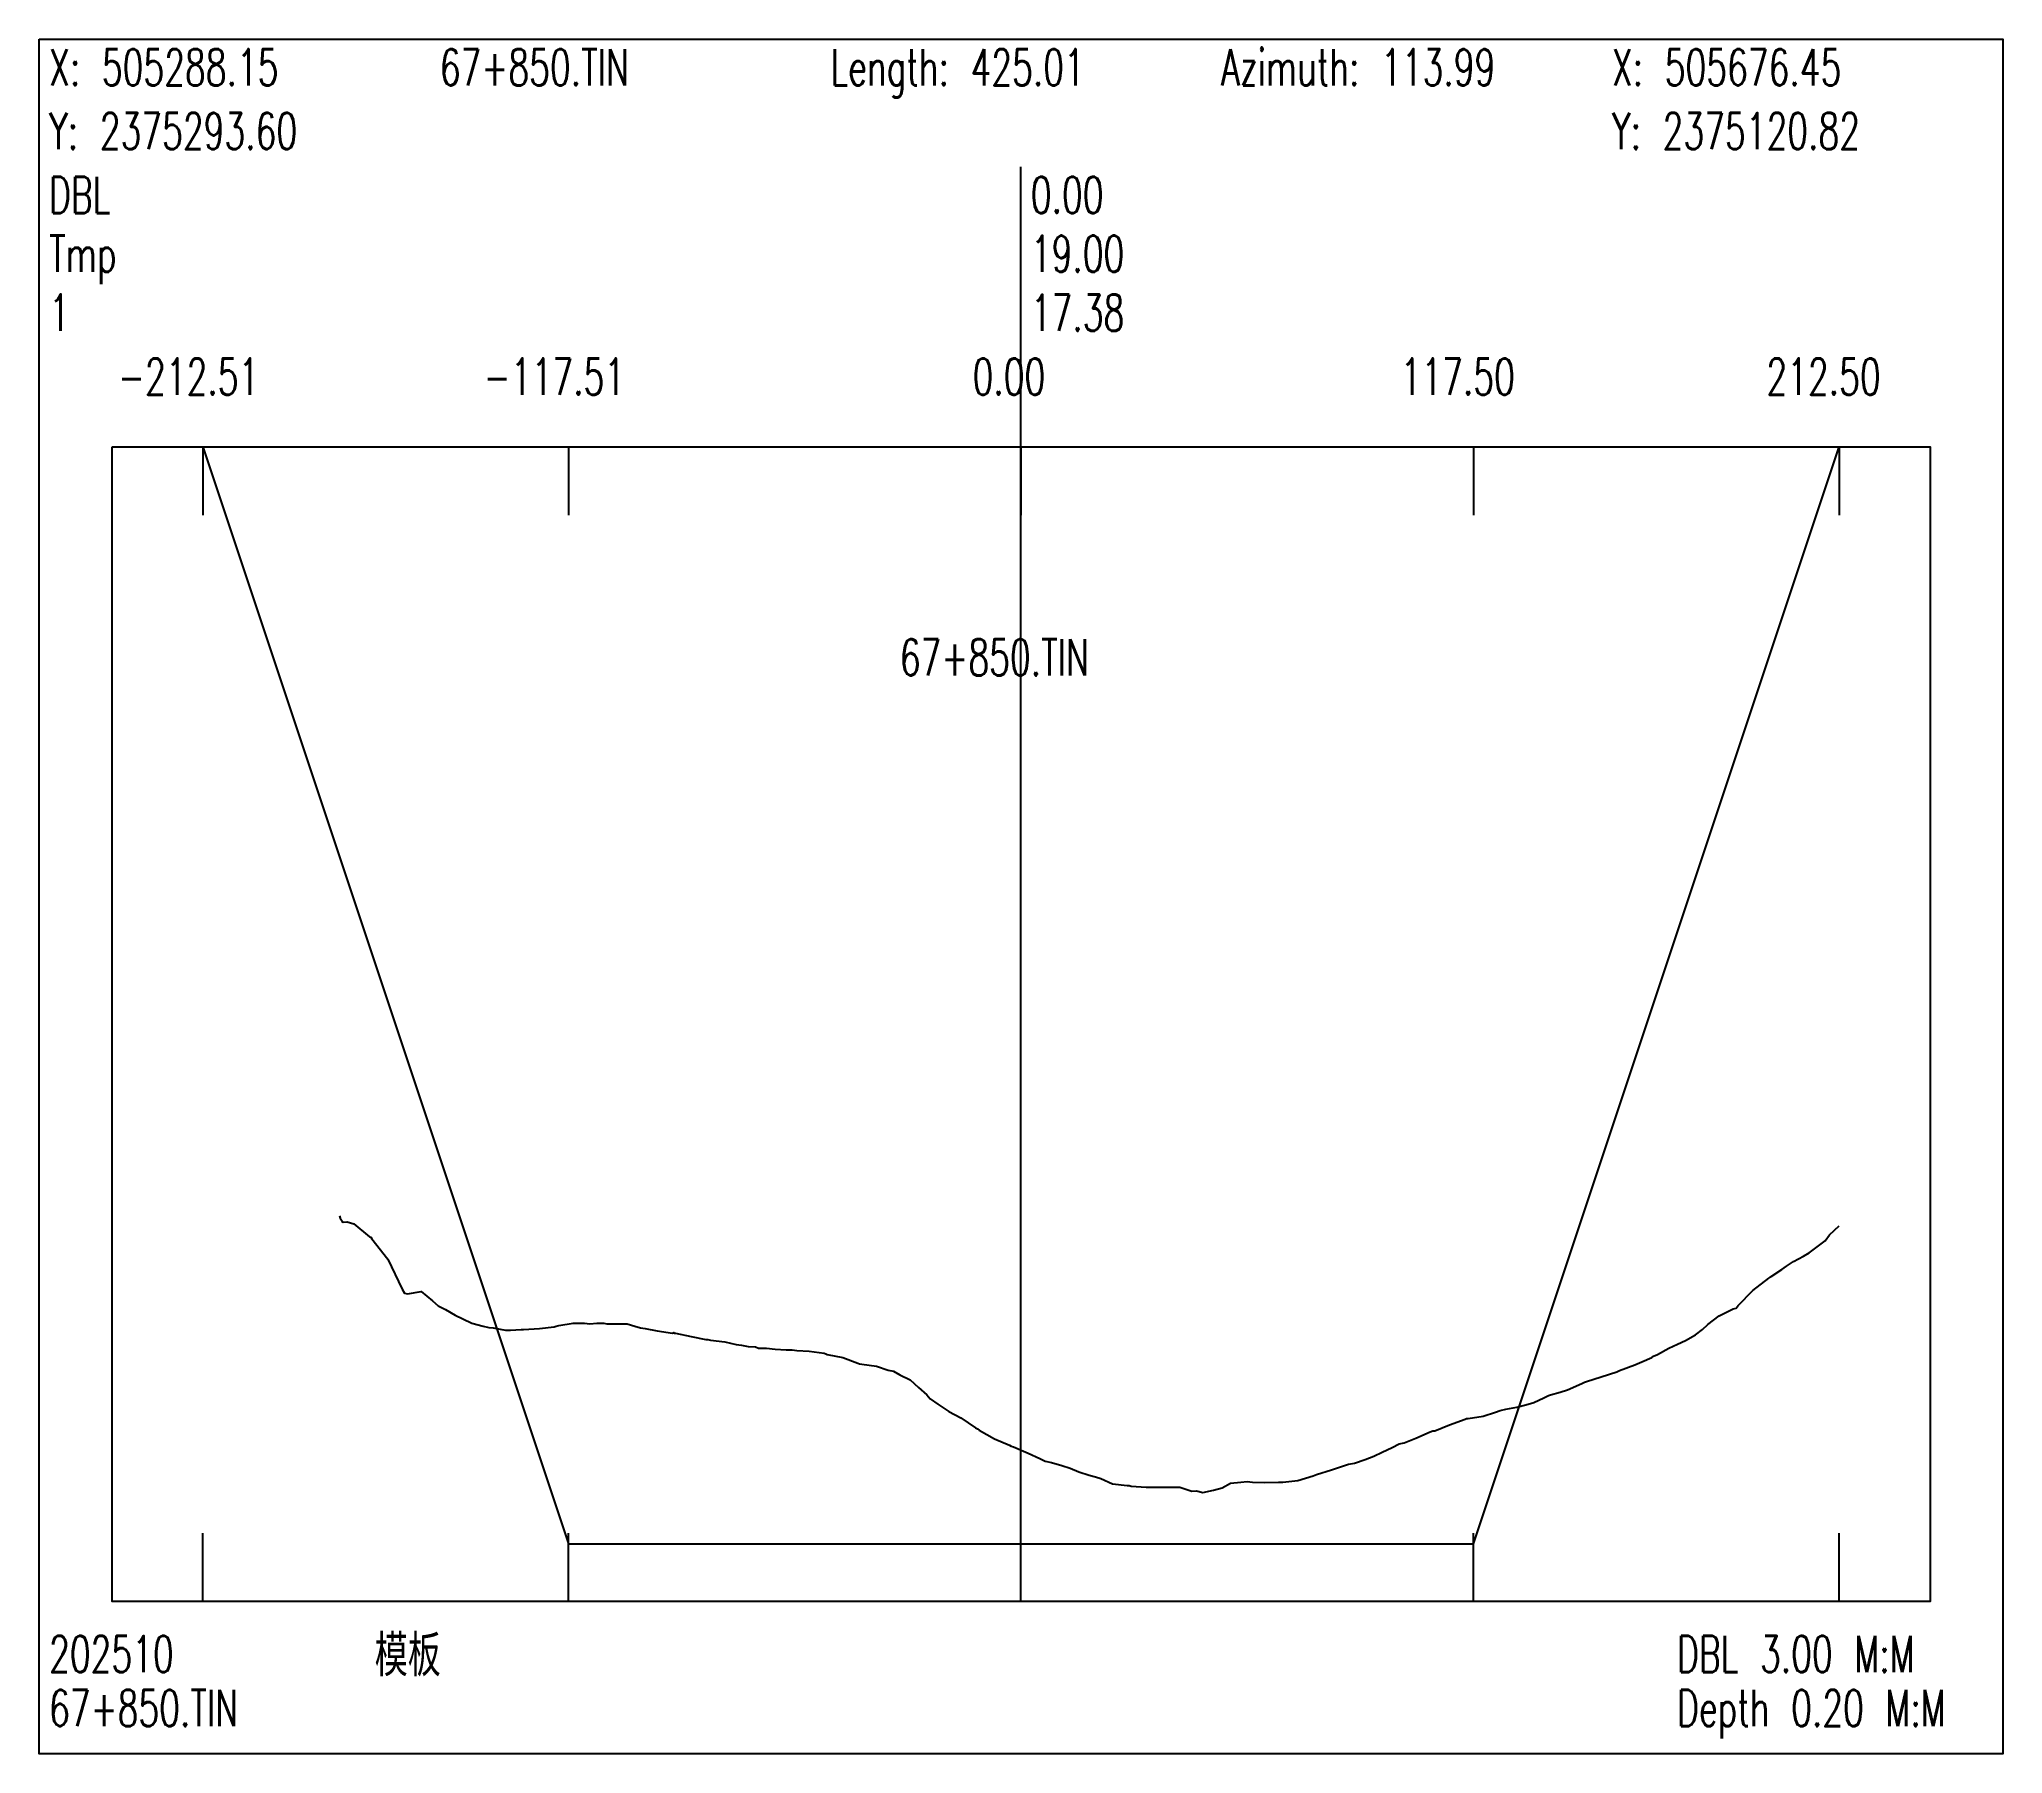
# Model space of a CAD drawing. Extents: x 1 to 171, y -4018 to -2673.
# Drawn here: x 1 to 171, y -2821 to -2672.6 of the extents above; entities that cross this region are included whole.
import ezdxf

# ---------------------------------------------------------------- set-up
doc = ezdxf.new("R2010")
doc.units = 0
doc.header["$MEASUREMENT"] = 0
doc.layers.add('LABELS', color=7, linetype='Continuous')
doc.layers.add('XSECTION', color=7, linetype='Continuous')
doc.styles.get("Standard").update_dxf_attribs({"font": 'txt.shx'})

msp = doc.modelspace()

# ---------------------------------------------------------------- texts
at = {"layer": 'LABELS', "color": 0, "width": 0.666667}
for s, height, p in [('X: 505288.15', 3.1482, (1.85, -2676.58)), ('67+850.TIN', 3.148, (35.68, -2676.58)), ('Length: 425.01', 3.1482, (69.51, -2676.58)), ('Azimuth: 113.99', 3.1482, (103.34, -2676.58)), ('X: 505676.45', 3.1482, (137.17, -2676.58)), ('Y: 2375293.60', 3.1482, (1.85, -2682.1)), ('Y: 2375120.82', 3.1482, (137.17, -2682.1)), ('DBL', 3.148, (1.85, -2687.63)), ('0.00', 3.148, (86.85, -2687.63)), ('0.00', 3.148, (86.85, -2687.63)), ('Tmp', 3.148, (1.85, -2692.73)), ('19.00', 3.148, (86.85, -2692.73)), ('19.00', 3.148, (86.85, -2692.73)), ('-212.51', 3.148, (7.82, -2703.36)), ('-117.51', 3.148, (39.49, -2703.36)), ('0.00', 3.148, (81.81, -2703.36)), ('117.50', 3.148, (118.87, -2703.36)), ('212.50', 3.148, (150.54, -2703.36)), ('67+850.TIN', 3.148, (75.51, -2727.68)), ('模板', 3.148, (30.04, -2813.99)), ('DBL 3.00 M:M', 3.1482, (142.81, -2813.99)), ('67+850.TIN', 3.148, (1.85, -2818.67)), ('Depth 0.20 M:M', 3.1482, (142.81, -2818.67))]:
    msp.add_text(s, height=height, dxfattribs=at).set_placement(p)
at = {"layer": 'LABELS', "color": 1, "width": 0.666667}
for s, height, p in [('1', 3.15, (1.85, -2697.83)), ('17.38', 3.148, (86.85, -2697.83)), ('17.38', 3.148, (86.85, -2697.83)), ('202510', 3.148, (1.85, -2813.99))]:
    msp.add_text(s, height=height, dxfattribs=at).set_placement(p)

# ---------------------------------------------------------------- linework, layer by layer
at = {"layer": 'XSECTION', "color": 0, "linetype": 'Continuous'}
for points in [[(1, -2672.58), (171, -2672.58), (171, -2821.04), (1, -2821.04), (1, -2672.58)], [(86, -2807.87), (86, -2683.63)], [(86, -2807.87), (86, -2683.63)], [(7.3, -2707.87), (164.71, -2707.87), (164.71, -2807.87), (7.3, -2807.87), (7.3, -2707.87)], [(15.17, -2707.87), (15.17, -2713.8)], [(15.17, -2707.87), (46.83, -2802.87)], [(15.17, -2707.87), (46.83, -2802.87)], [(46.83, -2707.87), (46.83, -2713.8)], [(86, -2707.87), (86, -2713.8)], [(125.17, -2707.87), (125.17, -2713.8)], [(125.17, -2802.87), (156.84, -2707.87)], [(125.17, -2802.87), (156.84, -2707.87)], [(156.84, -2707.87), (156.84, -2713.8)], [(15.17, -2807.87), (15.17, -2801.93)], [(46.83, -2807.87), (46.83, -2801.93)], [(46.83, -2802.87), (86, -2802.87)], [(46.83, -2802.87), (46.83, -2802.87)], [(46.83, -2802.87), (86, -2802.87)], [(86, -2807.87), (86, -2801.93)], [(86, -2802.87), (125.17, -2802.87)], [(86, -2802.87), (125.17, -2802.87)], [(125.17, -2807.87), (125.17, -2801.93)], [(125.17, -2802.87), (125.17, -2802.87)], [(156.84, -2807.87), (156.84, -2801.93)]]:
    msp.add_lwpolyline(points, dxfattribs=at)
at = {"layer": 'XSECTION', "color": 1, "linetype": 'Continuous'}
msp.add_lwpolyline([(27, -2774.47), (27.04, -2774.67), (27.22, -2774.92), (27.24, -2774.97), (27.3, -2775.02), (27.65, -2774.97), (28.25, -2775.17), (29.6, -2776.27), (29.71, -2776.32), (29.79, -2776.47), (31.17, -2778.22), (32.42, -2780.82), (32.62, -2781.17), (32.88, -2781.22), (34.08, -2781.02), (35.05, -2781.82), (35.54, -2782.27), (36.16, -2782.57), (37, -2783.07), (37.68, -2783.37), (38.46, -2783.77), (39.44, -2784.02), (39.92, -2784.12), (40.31, -2784.17), (41.38, -2784.37), (41.79, -2784.37), (42.72, -2784.32), (42.84, -2784.32), (42.94, -2784.32), (44.3, -2784.22), (45.57, -2784.07), (45.76, -2784.02), (46, -2783.97), (47.22, -2783.77), (48.2, -2783.77), (48.68, -2783.82), (49.28, -2783.77), (49.87, -2783.77), (50.14, -2783.82), (50.88, -2783.82), (51.6, -2783.82), (51.89, -2783.82), (52.56, -2784.02), (53.06, -2784.17), (53.46, -2784.22), (54.51, -2784.42), (55.84, -2784.62), (55.93, -2784.57), (55.97, -2784.62), (56.09, -2784.62), (57.43, -2784.92), (58.72, -2785.17), (58.89, -2785.17), (59.12, -2785.22), (60.35, -2785.37), (61.34, -2785.62), (61.81, -2785.67), (62.39, -2785.77), (63, -2785.82), (63.27, -2785.92), (63.97, -2785.92), (64.73, -2786.02), (65.67, -2786.07), (66.19, -2786.07), (66.6, -2786.12), (67.65, -2786.17), (68.95, -2786.37), (69.11, -2786.42), (69.23, -2786.47), (70.57, -2786.72), (71.86, -2787.22), (72.03, -2787.27), (72.23, -2787.32), (73.49, -2787.47), (74.49, -2787.82), (74.95, -2787.92), (75.51, -2788.22), (76.41, -2788.67), (77.12, -2789.32), (77.86, -2789.97), (78.15, -2790.32), (78.79, -2790.77), (79.32, -2791.12), (79.75, -2791.42), (80.78, -2791.97), (82.07, -2792.82), (82.24, -2792.92), (82.38, -2793.02), (83.7, -2793.77), (85.01, -2794.32), (85.16, -2794.42), (85.35, -2794.47), (86.62, -2795.02), (87.64, -2795.47), (88.08, -2795.72), (88.63, -2795.82), (89.54, -2796.07), (90.27, -2796.32), (91, -2796.62), (91.91, -2796.92), (92.46, -2797.07), (92.9, -2797.22), (93.92, -2797.67), (95.19, -2797.82), (95.38, -2797.82), (95.53, -2797.87), (96.84, -2797.97), (98.16, -2797.97), (98.3, -2797.97), (98.47, -2797.97), (99.76, -2797.97), (100.78, -2798.32), (101.21, -2798.27), (101.75, -2798.42), (102.67, -2798.22), (103.41, -2798.02), (104.13, -2797.62), (105.03, -2797.52), (105.59, -2797.47), (106.04, -2797.52), (107.05, -2797.57), (108.31, -2797.52), (108.51, -2797.52), (108.67, -2797.52), (109.97, -2797.37), (111.3, -2796.97), (111.43, -2796.92), (111.59, -2796.87), (112.89, -2796.47), (113.93, -2796.12), (114.35, -2795.97), (114.87, -2795.87), (115.81, -2795.57), (116.56, -2795.27), (117.27, -2794.92), (118.15, -2794.52), (118.73, -2794.22), (119.19, -2794.12), (120.19, -2793.72), (121.43, -2793.17), (121.65, -2793.07), (121.82, -2793.07), (123.11, -2792.57), (124.45, -2792.07), (124.56, -2792.02), (124.71, -2792.02), (126.02, -2791.82), (127.08, -2791.47), (127.48, -2791.32), (127.99, -2791.22), (128.94, -2791.02), (129.71, -2790.82), (130.4, -2790.62), (131.27, -2790.22), (131.68, -2790.02), (131.86, -2789.97), (132.69, -2789.72), (133.32, -2789.52), (134.55, -2788.97), (134.78, -2788.87), (134.97, -2788.82), (136.24, -2788.42), (137.6, -2787.97), (137.7, -2787.92), (137.83, -2787.87), (139.16, -2787.37), (139.76, -2787.12), (140.62, -2786.72), (140.77, -2786.62), (141.11, -2786.47), (142.08, -2785.92), (142.85, -2785.57), (143.54, -2785.27), (144.39, -2784.77), (145, -2784.32), (145.48, -2783.87), (146.46, -2783.12), (147.67, -2782.52), (147.91, -2782.47), (148.11, -2782.22), (149.37, -2780.92), (150.74, -2779.87), (150.83, -2779.77), (150.95, -2779.72), (151.88, -2779.12), (152.29, -2778.82), (152.89, -2778.42), (153.75, -2777.97), (154.23, -2777.67), (155.63, -2776.62), (156, -2776.12), (156.84, -2775.32)], dxfattribs=at)

msp.set_redraw_order([(e.dxf.handle, doc.entitydb.next_handle()) for e in msp.query("TEXT MTEXT ATTDEF DIMENSION ARC_DIMENSION")])  # texts and dimensions are drawn at this point

doc.saveas('drawing.dxf')
